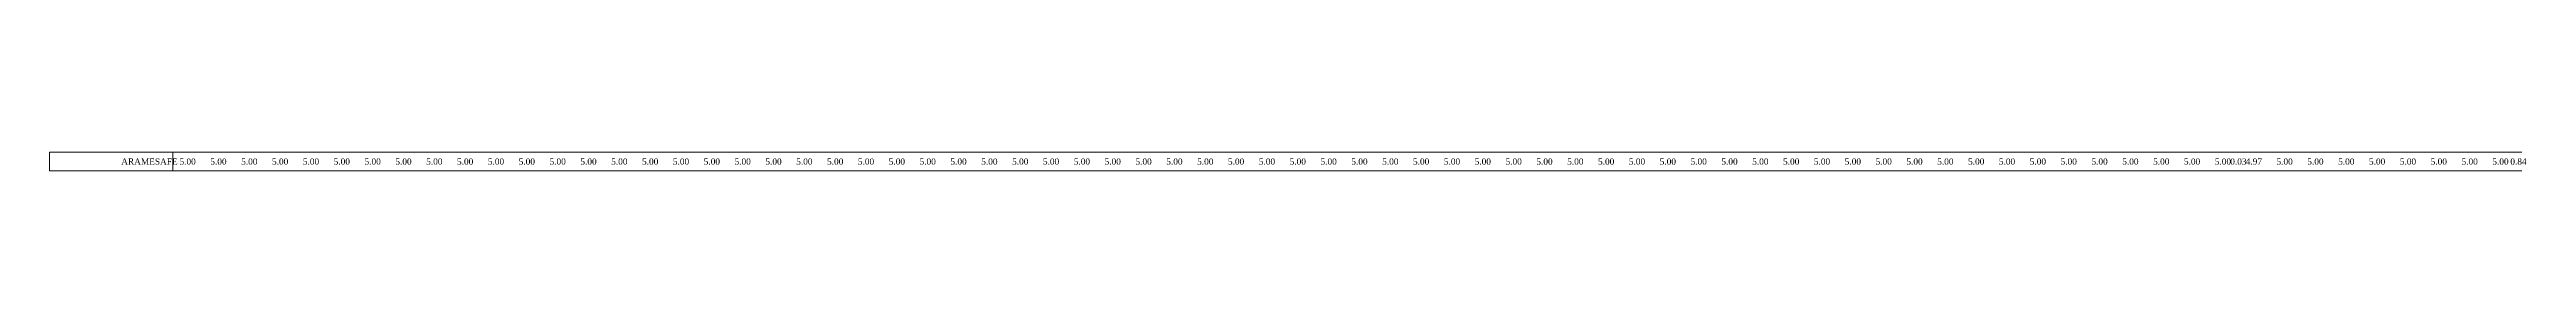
# Model space of a CAD drawing. Header units: metres. Extents: x 478603 to 489313, y 4282657 to 4289463.
# Drawn here: x 484104.7 to 484506.3, y 4284429 to 4284432 of the extents above; entities that cross this region are included whole.
import ezdxf

# ---------------------------------------------------------------- set-up
doc = ezdxf.new("R2010")
doc.units = ezdxf.units.M
doc.layers.add('PR_ENK_ARAMESAFE', color=5, linetype='Continuous', lineweight=0)
doc.layers.add('PR_PROFIL', color=153, linetype='Continuous', lineweight=0)
doc.styles.get("Standard").update_dxf_attribs({"font": 'times.ttf'})

msp = doc.modelspace()

# ---------------------------------------------------------------- texts
at = {"layer": 'PR_ENK_ARAMESAFE'}
for s, p in [('ARAMESAFE', (484116.28, 4284430)), ('5.00', (484125.72, 4284430)), ('5.00', (484130.72, 4284430)), ('5.00', (484135.72, 4284430)), ('5.00', (484140.72, 4284430)), ('5.00', (484145.72, 4284430)), ('5.00', (484150.72, 4284430)), ('5.00', (484155.72, 4284430)), ('5.00', (484160.72, 4284430)), ('5.00', (484165.72, 4284430)), ('5.00', (484170.72, 4284430)), ('5.00', (484175.72, 4284430)), ('5.00', (484180.72, 4284430)), ('5.00', (484185.72, 4284430)), ('5.00', (484190.72, 4284430)), ('5.00', (484195.72, 4284430)), ('5.00', (484200.72, 4284430)), ('5.00', (484205.72, 4284430)), ('5.00', (484210.72, 4284430)), ('5.00', (484215.72, 4284430)), ('5.00', (484220.72, 4284430)), ('5.00', (484225.72, 4284430)), ('5.00', (484230.72, 4284430)), ('5.00', (484235.72, 4284430)), ('5.00', (484240.72, 4284430)), ('5.00', (484245.72, 4284430)), ('5.00', (484250.72, 4284430)), ('5.00', (484255.72, 4284430)), ('5.00', (484260.72, 4284430)), ('5.00', (484265.72, 4284430)), ('5.00', (484270.72, 4284430)), ('5.00', (484275.72, 4284430)), ('5.00', (484280.72, 4284430)), ('5.00', (484285.72, 4284430)), ('5.00', (484290.72, 4284430)), ('5.00', (484295.72, 4284430)), ('5.00', (484300.72, 4284430)), ('5.00', (484305.72, 4284430)), ('5.00', (484310.72, 4284430)), ('5.00', (484315.72, 4284430)), ('5.00', (484320.72, 4284430)), ('5.00', (484325.72, 4284430)), ('5.00', (484330.72, 4284430)), ('5.00', (484335.72, 4284430)), ('5.00', (484340.72, 4284430)), ('5.00', (484345.72, 4284430)), ('5.00', (484350.72, 4284430)), ('5.00', (484355.72, 4284430)), ('5.00', (484360.72, 4284430)), ('5.00', (484365.72, 4284430)), ('5.00', (484370.72, 4284430)), ('5.00', (484375.72, 4284430)), ('5.00', (484380.72, 4284430)), ('5.00', (484385.72, 4284430)), ('5.00', (484390.72, 4284430)), ('5.00', (484395.72, 4284430)), ('5.00', (484400.72, 4284430)), ('5.00', (484405.72, 4284430)), ('5.00', (484410.72, 4284430)), ('5.00', (484415.72, 4284430)), ('5.00', (484420.72, 4284430)), ('5.00', (484425.72, 4284430)), ('5.00', (484430.72, 4284430)), ('5.00', (484435.72, 4284430)), ('5.00', (484440.72, 4284430)), ('5.00', (484445.72, 4284430)), ('5.00', (484450.72, 4284430)), ('5.00', (484455.72, 4284430)), ('0.03', (484458.23, 4284430)), ('4.97', (484460.73, 4284430)), ('5.00', (484465.72, 4284430)), ('5.00', (484470.72, 4284430)), ('5.00', (484475.72, 4284430)), ('5.00', (484480.72, 4284430)), ('5.00', (484485.72, 4284430)), ('5.00', (484490.72, 4284430)), ('5.00', (484495.72, 4284430)), ('5.00', (484500.72, 4284430)), ('0.84', (484503.64, 4284430))]:
    msp.add_text(s, height=1, dxfattribs=at).set_placement(p)

# ---------------------------------------------------------------- linework, layer by layer
at = {"layer": 'PR_PROFIL'}
for p, q in [((484104.65, 4284432), (484505.49, 4284432)), ((484104.65, 4284429), (484104.65, 4284432)), ((484124.65, 4284429), (484124.65, 4284432)), ((484104.65, 4284429), (484505.49, 4284429))]:
    msp.add_line(p, q, dxfattribs=at)

msp.set_redraw_order([(e.dxf.handle, doc.entitydb.next_handle()) for e in msp.query("TEXT MTEXT ATTDEF DIMENSION ARC_DIMENSION")])  # texts and dimensions are drawn at this point

doc.saveas('drawing.dxf')
